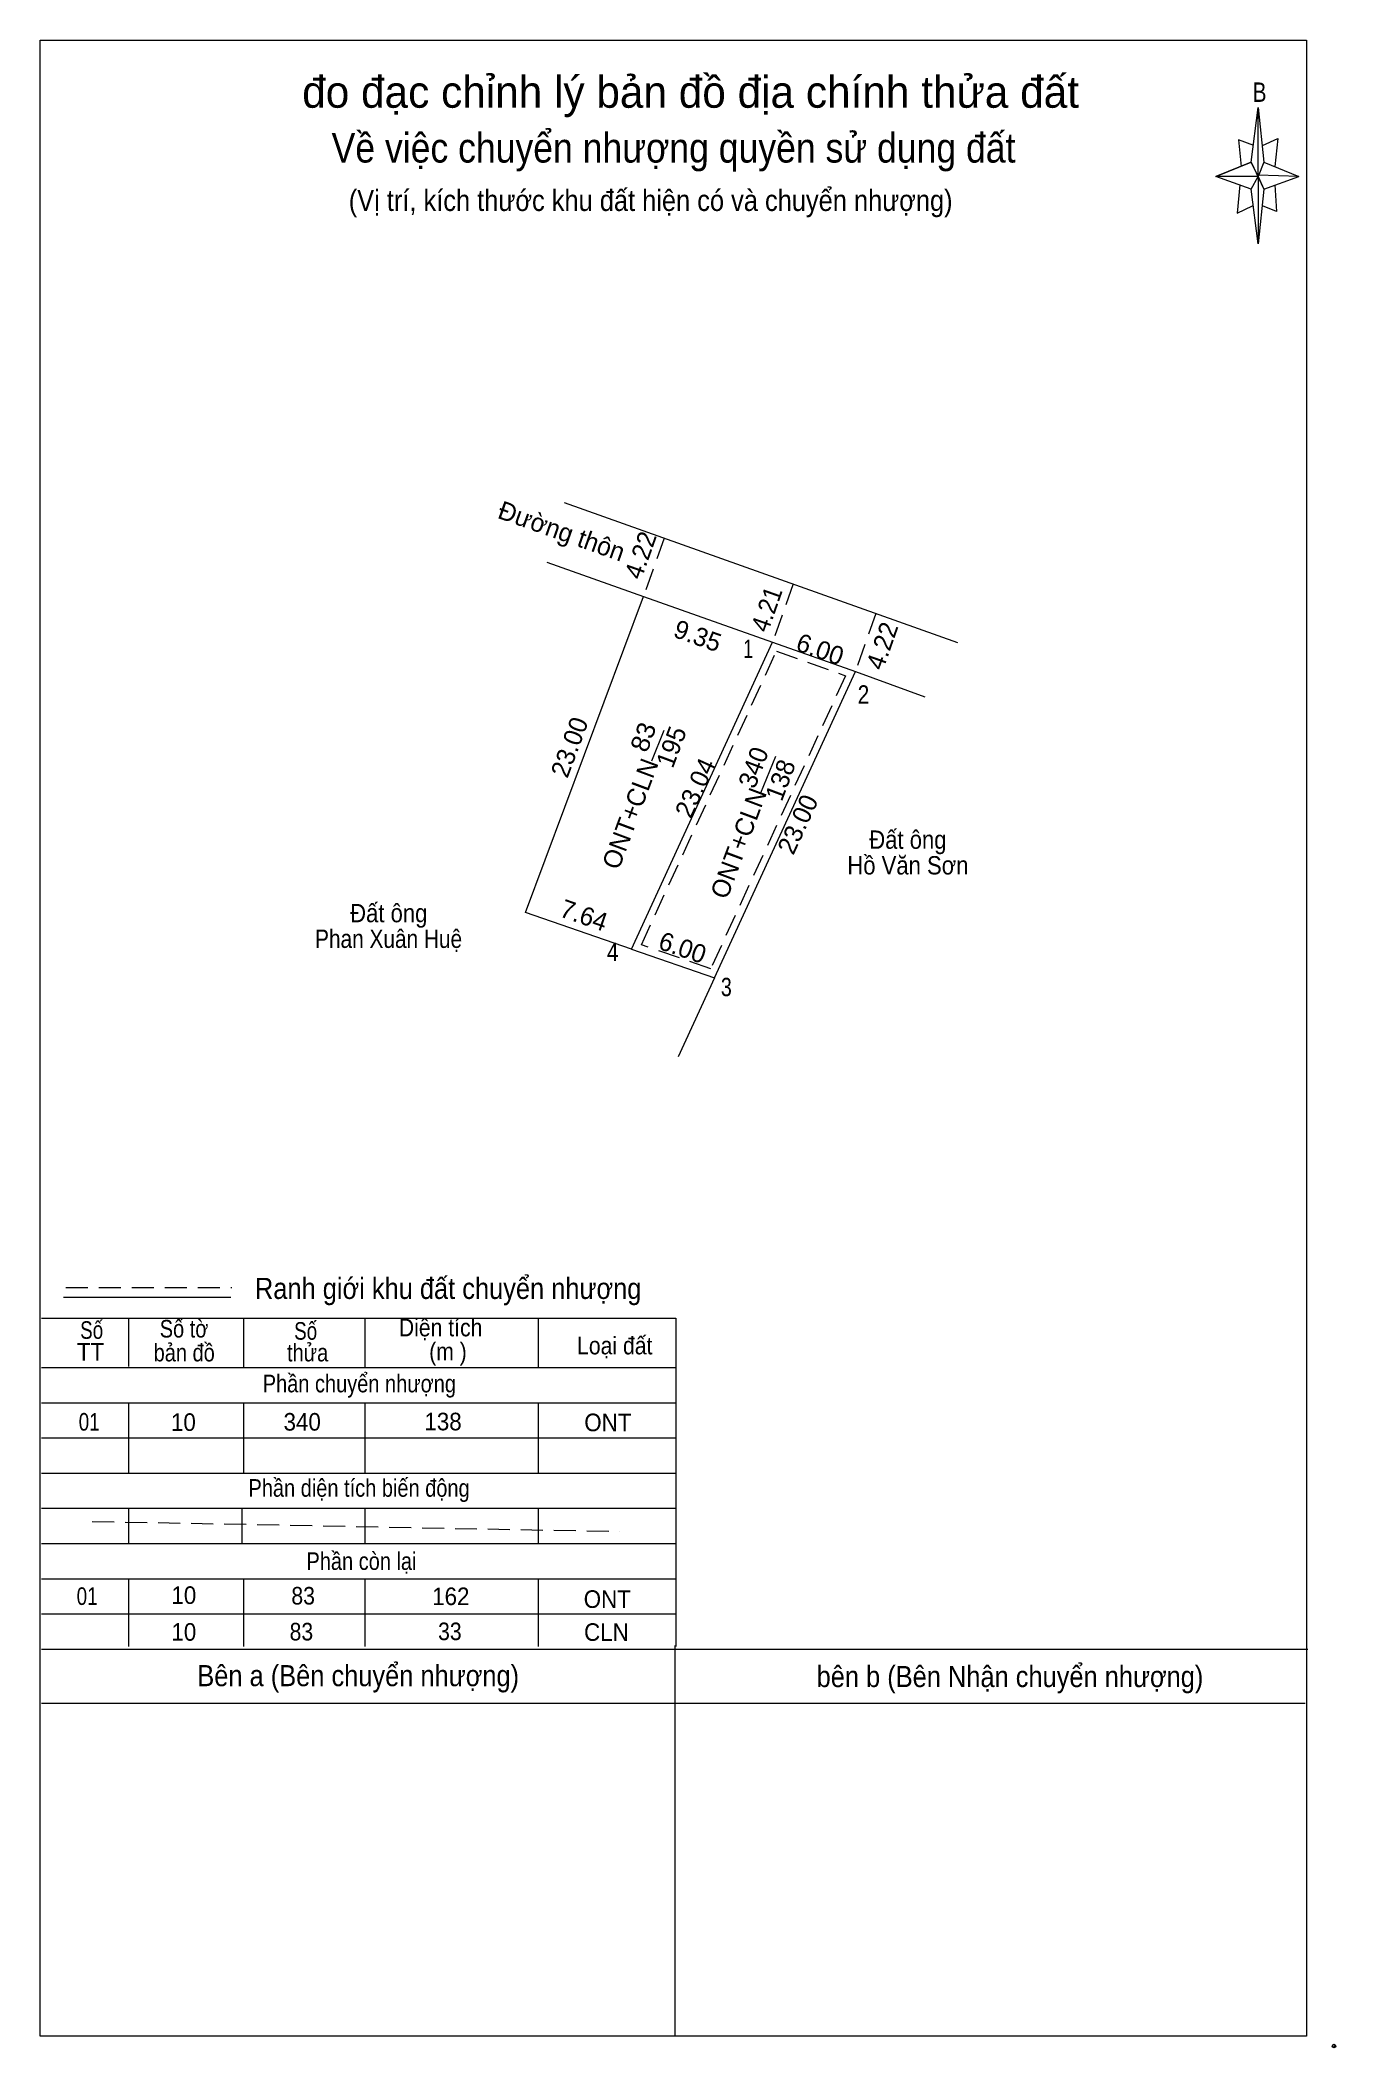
# Model space of a CAD drawing. Header units: metres. Extents: x 539723 to 540606, y 1836065 to 1836418.
# Drawn here: x 540517.9 to 540606.3, y 1836064.5 to 1836201.5 of the extents above; entities that cross this region are included whole.
import ezdxf
from ezdxf.enums import TextEntityAlignment as Align

# ---------------------------------------------------------------- set-up
doc = ezdxf.new("R2010")
doc.units = ezdxf.units.M
doc.header["$LTSCALE"] = 0.5
doc.header["$PDMODE"] = 32
doc.header["$PDSIZE"] = 0.25
doc.linetypes.add('DOTTED', pattern=[1.5, 0.3, -1.2])
doc.linetypes.add('MEDIUM_DASHED', pattern=[4.5, 3, -1.5])
for name, color, linetype, lineweight in [('1', 7, 'DOTTED', 13), ('22', 7, 'MEDIUM_DASHED', 13), ('23', 7, 'Continuous', 13), ('42', 7, 'Continuous', 13), ('5', 7, 'Continuous', 13), ('61', 7, 'Continuous', 13), ('63', 7, 'Continuous', 13)]:
    doc.layers.add(name, color=color, linetype=linetype, lineweight=lineweight)

msp = doc.modelspace()

# ---------------------------------------------------------------- texts
at = {"layer": '5'}
msp.add_text('đo đạc chỉnh lý bản đồ địa chính thửa đất', height=2.16, dxfattribs=at).set_placement((540562.26, 1836196.85), align=Align.CENTER)
for s, height, width, p in [('B', 1.322, 0.8, (540601.08, 1836197.25)), ('Về việc chuyển nhượng quyền sử dụng đất', 2.016, 0.9, (540561.095, 1836193.11)), ('(Vị trí, kích thước khu đất hiện có và chuyển nhượng)', 1.44, 0.9, (540559.535, 1836189.81)), ('Ranh giới khu đất chuyển nhượng', 1.44, 0.9, (540545.72, 1836115.61)), ('Số', 1.2, 0.8, (540521.395, 1836112.89)), ('Số tờ', 1.2, 0.85, (540527.7, 1836112.98)), ('Số', 1.2, 0.8, (540535.995, 1836112.83)), ('Diện tích', 1.2, 0.9, (540545.205, 1836113.06)), ('TT', 1.2, 0.95, (540521.325, 1836111.41)), ('bản đồ', 1.2, 0.85, (540527.71, 1836111.35)), ('thửa', 1.2, 0.85, (540536.13, 1836111.35)), ('(m )', 1.2, 0.9, (540545.705, 1836111.43)), ('Loại đất', 1.2, 0.9, (540557.085, 1836111.83)), ('Phần chuyển nhượng', 1.2, 0.85, (540539.66, 1836109.24)), ('01', 1.2, 0.8, (540521.225, 1836106.63)), ('10', 1.2, 0.95, (540527.655, 1836106.61)), ('340', 1.2, 0.95, (540535.76, 1836106.63)), ('138', 1.2, 0.95, (540545.37, 1836106.65)), ('ONT', 1.2, 0.95, (540556.615, 1836106.59)), ('Phần diện tích biến động', 1.2, 0.85, (540539.64, 1836102.12)), ('Phần còn lại', 1.2, 0.85, (540539.805, 1836097.13)), ('01', 1.2, 0.8, (540521.085, 1836094.74)), ('10', 1.2, 0.95, (540527.685, 1836094.81)), ('83', 1.2, 0.9, (540535.825, 1836094.77)), ('162', 1.2, 0.95, (540545.9, 1836094.73)), ('ONT', 1.2, 0.95, (540556.575, 1836094.54)), ('10', 1.2, 0.95, (540527.685, 1836092.3)), ('83', 1.2, 0.9, (540535.705, 1836092.32)), ('33', 1.2, 0.9, (540545.835, 1836092.34)), ('CLN', 1.2, 0.95, (540556.515, 1836092.29)), ('Bên a (Bên chuyển nhượng)', 1.44, 0.9, (540539.58, 1836089.2)), ('bên b (Bên Nhận chuyển nhượng)', 1.44, 0.9, (540584.05, 1836089.14))]:
    msp.add_text(s, height=height, dxfattribs=dict(at, width=width)).set_placement(p, align=Align.CENTER)
at = {"layer": '61', "width": 1.05}
msp.add_text('83', height=1.25, rotation=69.54, dxfattribs=at).set_placement((540559.6157, 1836153.7165), align=Align.CENTER)
at = {"layer": '61'}
for s, p in [('195', (540561.5312, 1836153.0465)), ('ONT+CLN', (540558.7273, 1836148.4815)), ('340', (540567.1305, 1836151.6415)), ('138', (540568.9712, 1836150.7865)), ('ONT+CLN', (540566.1173, 1836146.4715))]:
    msp.add_text(s, height=1.25, rotation=69.54, dxfattribs=at).set_placement(p, align=Align.CENTER)
at = {"layer": '63'}
for s, rotation, p in [('Đường thôn', 340.478, (540553.2562, 1836167.3893)), ('4.22', 70.492, (540559.4307, 1836166.1263)), ('9.35', 340.499, (540562.5364, 1836160.2465)), ('4.22', 70.658, (540575.9164, 1836159.948)), ('6.00', 340.539, (540570.8918, 1836159.3287)), ('23.00', 69.54, (540554.585, 1836153.0265)), ('23.04', 65.293, (540563.1505, 1836150.2038)), ('23.00', 65.274, (540570.1412, 1836147.7236)), ('7.64', 340.901, (540554.7805, 1836141.19)), ('6.00', 340.931, (540561.5108, 1836138.9808))]:
    msp.add_text(s, height=1.25, rotation=rotation, dxfattribs=at).set_placement(p, align=Align.CENTER)
at = {"layer": '63', "width": 0.95}
msp.add_text('4.21', height=1.25, rotation=70.575, dxfattribs=at).set_placement((540568.0374, 1836162.4471), align=Align.CENTER)
at = {"layer": '63'}
for s, width, p in [(' 1', 0.75, (540566.54, 1836159.33)), (' 2', 0.85, (540574.45, 1836156.21)), (' 4', 0.85, (540557.34, 1836138.65)), (' 3', 0.8, (540565.07, 1836136.26))]:
    msp.add_text(s, height=1.25, dxfattribs=dict(at, width=width)).set_placement(p, align=Align.RIGHT)
for s, width, p in [('Đất ông', 0.9, (540577.085, 1836146.31)), ('Hồ Văn Sơn', 0.9, (540577.085, 1836144.56)), ('Đất ông', 0.9, (540541.665, 1836141.3)), ('Phan Xuân Huệ', 0.85, (540541.655, 1836139.55))]:
    msp.add_text(s, height=1.25, dxfattribs=dict(at, width=width)).set_placement(p, align=Align.CENTER)

# ---------------------------------------------------------------- linework, layer by layer
at = {"layer": '1', "linetype": 'MEDIUM_DASHED'}
msp.add_lwpolyline([(540568.11, 1836159.78), (540572.83, 1836158.11), (540563.63, 1836138.13), (540558.9, 1836139.76)], close=True, dxfattribs=at)
at = {"layer": '22'}
msp.add_line((540521.44, 1836100.44), (540557.44, 1836099.75), dxfattribs=at)
at = {"layer": '23'}
for p, q in [((540553.64, 1836169.93), (540580.47, 1836160.38)), ((540573.51, 1836158.4), (540578.25, 1836156.68))]:
    msp.add_line(p, q, dxfattribs=at)
at = {"layer": '42'}
for p, q in [((540552.44, 1836165.86), (540559.04, 1836163.52)), ((540563.89, 1836137.51), (540561.41, 1836132.13))]:
    msp.add_line(p, q, dxfattribs=at)
msp.add_lwpolyline([(540558.22, 1836139.47), (540551, 1836141.97), (540559.04, 1836163.52)], dxfattribs=at)
at = {"layer": '5'}
for p, q in [((540600.5, 1836193.13), (540600.98, 1836196.87)), ((540601.36, 1836193.13), (540603.76, 1836192.17)), ((540600.5, 1836191.3), (540598.1, 1836192.17)), ((540601.36, 1836191.3), (540600.98, 1836187.56)), ((540602.13, 1836191.59), (540602.23, 1836189.77)), ((540602.23, 1836189.77), (540601.27, 1836190.15)), ((540519.47, 1836115.73), (540530.89, 1836115.73)), ((540517.98, 1836114.29), (540561.26, 1836114.29)), ((540523.92, 1836114.29), (540523.92, 1836111.01)), ((540531.75, 1836114.29), (540531.75, 1836110.93)), ((540540.04, 1836114.29), (540540.04, 1836110.93)), ((540551.85, 1836114.29), (540551.85, 1836110.93)), ((540561.26, 1836114.29), (540561.26, 1836091.9)), ((540517.98, 1836110.93), (540561.26, 1836110.93)), ((540517.98, 1836108.53), (540561.26, 1836108.53)), ((540523.92, 1836108.53), (540523.92, 1836103.73)), ((540531.75, 1836108.53), (540531.75, 1836103.73)), ((540540.04, 1836108.53), (540540.04, 1836103.73)), ((540551.85, 1836108.53), (540551.85, 1836103.73)), ((540517.98, 1836106.13), (540561.26, 1836106.13)), ((540517.98, 1836103.73), (540561.26, 1836103.73)), ((540517.98, 1836101.33), (540561.26, 1836101.33)), ((540523.92, 1836101.33), (540523.92, 1836098.93)), ((540531.65, 1836101.33), (540531.65, 1836098.93)), ((540540.04, 1836101.33), (540540.04, 1836098.93)), ((540551.85, 1836101.33), (540551.85, 1836098.93)), ((540517.98, 1836098.93), (540561.26, 1836098.93)), ((540517.98, 1836096.53), (540561.26, 1836096.53)), ((540523.92, 1836096.53), (540523.92, 1836091.9)), ((540531.75, 1836096.53), (540531.75, 1836091.9)), ((540540.04, 1836096.53), (540540.04, 1836091.9)), ((540551.85, 1836096.53), (540551.85, 1836091.9)), ((540517.98, 1836094.13), (540561.26, 1836094.13)), ((540517.98, 1836091.73), (540604.38, 1836091.73)), ((540517.98, 1836091.73), (540604.38, 1836091.73)), ((540517.98, 1836091.73), (540604.38, 1836091.73)), ((540561.18, 1836091.98), (540561.18, 1836065.39)), ((540517.98, 1836088.05), (540604.19, 1836088.05))]:
    msp.add_line(p, q, dxfattribs=at)
at = {"layer": '5', "linetype": 'MEDIUM_DASHED'}
msp.add_line((540519.64, 1836116.38), (540530.96, 1836116.38), dxfattribs=at)
at = {"layer": '5'}
for points in [[(540517.88, 1836201.46), (540604.28, 1836201.46), (540604.28, 1836065.33), (540517.88, 1836065.33)], [(540600.98, 1836196.87), (540601.36, 1836193.13), (540600.98, 1836192.17)], [(540600.98, 1836192.17), (540598.1, 1836192.17), (540600.5, 1836193.13), (540601.36, 1836191.3), (540603.76, 1836192.17), (540600.98, 1836192.26)], [(540600.98, 1836192.17), (540600.98, 1836187.56), (540600.5, 1836191.3)]]:
    msp.add_lwpolyline(points, close=True, dxfattribs=at)
for points in [[(540600.69, 1836194.28), (540599.64, 1836194.66), (540599.83, 1836192.84)], [(540601.27, 1836194.28), (540602.32, 1836194.76), (540602.13, 1836192.84)], [(540600.98, 1836192.17), (540600.5, 1836193.13), (540598.1, 1836192.17)], [(540600.98, 1836192.17), (540601.36, 1836191.3), (540603.76, 1836192.17)], [(540599.73, 1836191.59), (540599.54, 1836189.67), (540600.6, 1836190.15)]]:
    msp.add_lwpolyline(points, dxfattribs=at)
msp.add_point((540606.16, 1836064.66), dxfattribs=at)
at = {"layer": '61'}
for p, q in [((540559.04, 1836163.52), (540567.85, 1836160.4)), ((540558.22, 1836139.47), (540567.85, 1836160.4)), ((540567.85, 1836160.4), (540573.51, 1836158.4)), ((540563.89, 1836137.51), (540573.51, 1836158.4)), ((540560.43, 1836154.37), (540559.59, 1836152.28)), ((540568.05, 1836152.6), (540567.04, 1836150.11)), ((540558.22, 1836139.47), (540563.89, 1836137.51))]:
    msp.add_line(p, q, dxfattribs=at)
at = {"layer": '63', "linetype": 'MEDIUM_DASHED'}
for p, q in [((540560.45, 1836167.5), (540559.04, 1836163.52)), ((540569.25, 1836164.37), (540567.85, 1836160.4)), ((540574.9, 1836162.36), (540573.51, 1836158.4))]:
    msp.add_line(p, q, dxfattribs=at)

msp.set_redraw_order([(e.dxf.handle, doc.entitydb.next_handle()) for e in msp.query("TEXT MTEXT ATTDEF DIMENSION ARC_DIMENSION")])  # texts and dimensions are drawn at this point

doc.saveas('drawing.dxf')
